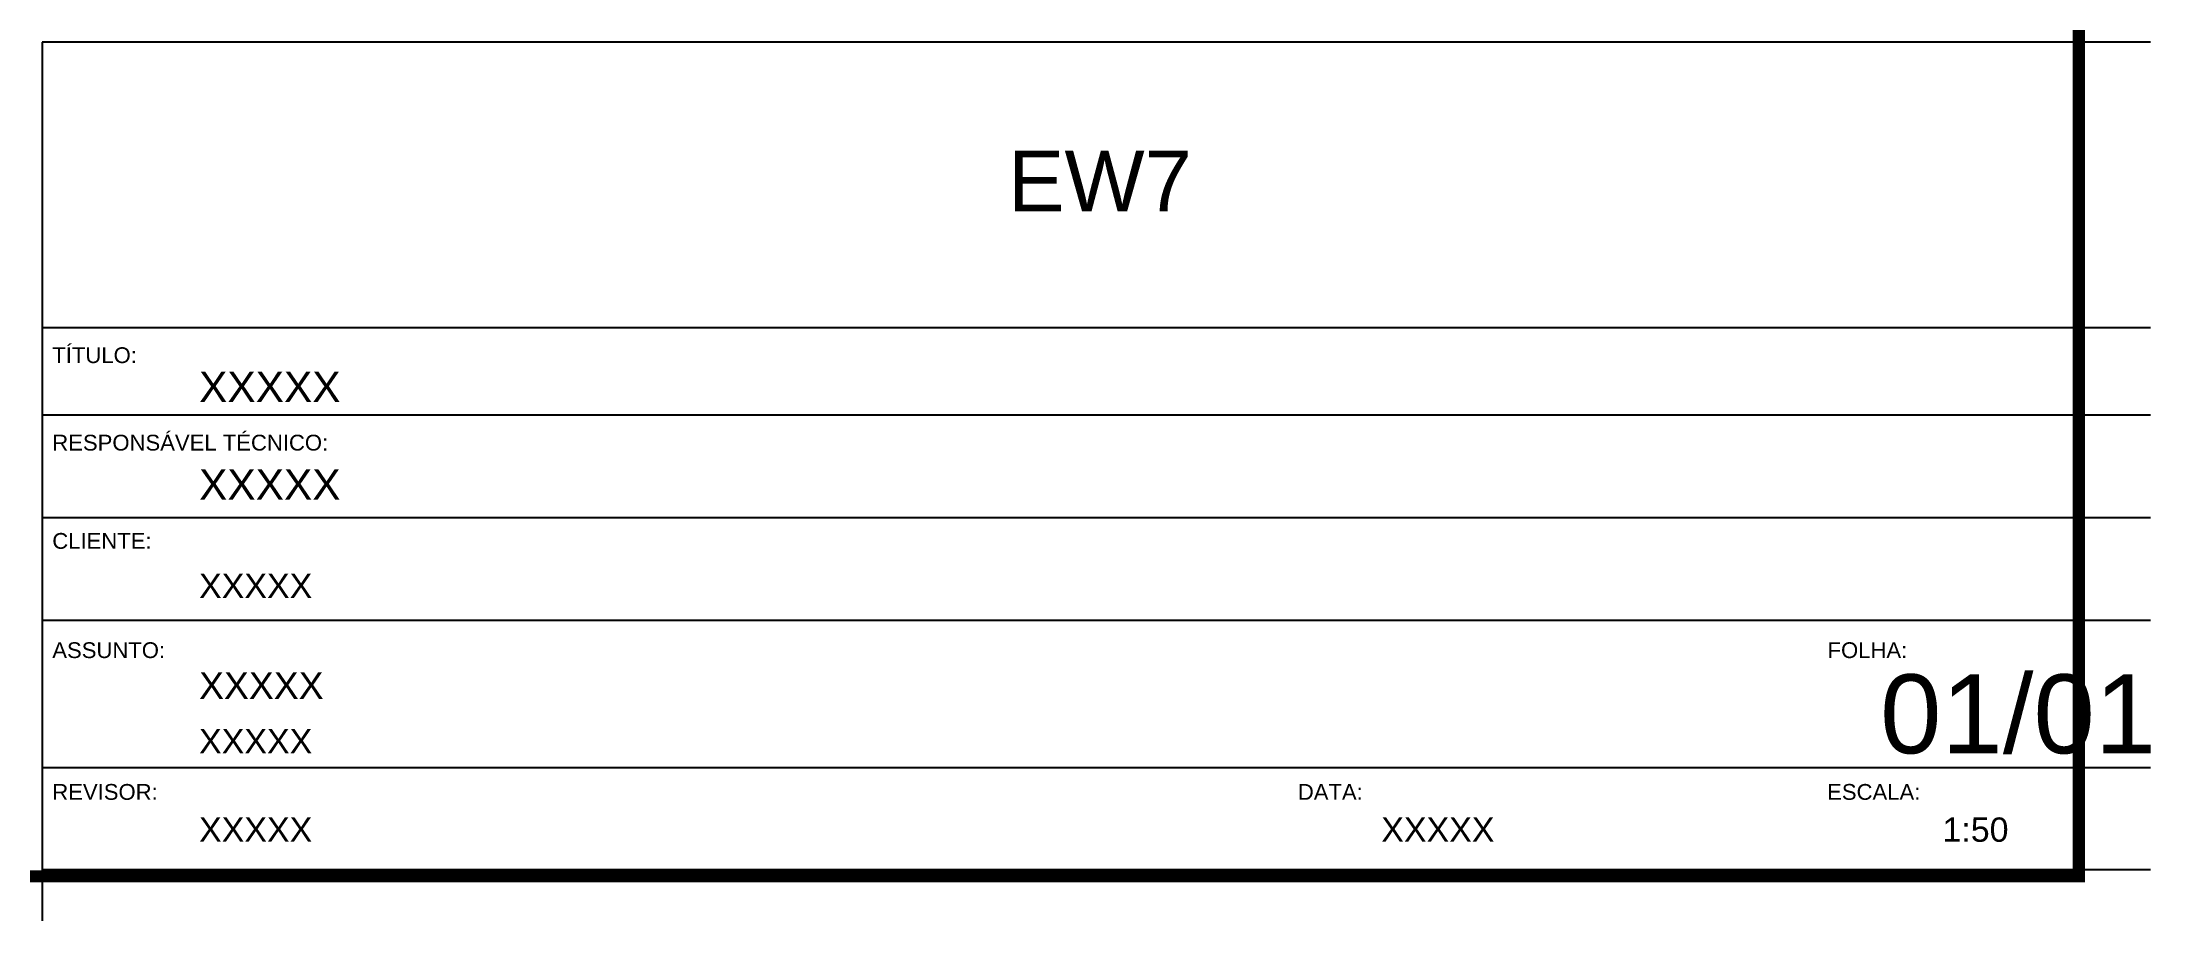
# Model space of a CAD drawing. Extents: x -1057 to 3416, y -340 to 4111.
# Drawn here: x 1898.4 to 2071.9, y 914.2 to 986.5 of the extents above; entities that cross this region are included whole.
import ezdxf

# ---------------------------------------------------------------- set-up
doc = ezdxf.new("R2010")
doc.units = 0
doc.header["$LTSCALE"] = 50
doc.layers.add('ARQ-FOLHA', color=7, linetype='Continuous')
doc.styles.add('arial', font='arial.ttf')

msp = doc.modelspace()

# ---------------------------------------------------------------- texts
at = {"layer": 'ARQ-FOLHA', "style": 'arial'}
for s, height, p in [('EW7 ', 5, (1977.855, 972.594)), ('TÍTULO:', 1.3, (1899.218, 960.112)), ('XXXXX', 2.5, (1911.296, 956.897)), ('RESPONSÁVEL TÉCNICO:', 1.3, (1899.218, 952.912)), ('XXXXX', 2.5, (1911.296, 948.857)), ('CLIENTE:', 1.3, (1899.218, 944.824)), ('XXXXX', 2, (1911.296, 940.769)), ('ASSUNTO:', 1.3, (1899.218, 935.829)), ('FOLHA:', 1.3, (2045.307, 935.829)), ('XXXXX', 2.2, (1911.296, 932.466)), ('XXXXX', 2, (1911.296, 927.981)), ('REVISOR:', 1.3, (1899.218, 924.161)), ('DATA:', 1.3, (2001.714, 924.161)), ('ESCALA:', 1.3, (2045.273, 924.161)), ('XXXXX', 2, (1911.296, 920.707)), ('XXXXX', 2, (2008.581, 920.707)), ('1:50', 2, (2054.763, 920.707))]:
    msp.add_text(s, height=height, dxfattribs=at).set_placement(p)
msp.add_attdef('01/01', (2049.632, 927.986), '01', height=6.5, dxfattribs=at)

# ---------------------------------------------------------------- blocks, each defined once
blk = doc.blocks.new('FOLHA A1')
at = {"layer": 'ARQ-FOLHA'}
for p, q in [((841, 0), (0, 0)), ((0, 0), (0, -594)), ((286, -10), (286, 0)), ((471, -10), (471, 0)), ((656, -10), (656, 0)), ((841, -594), (841, 0)), ((0, -297), (25, -297)), ((831, -297), (841, -297)), ((286, -594), (286, -584)), ((471, -594), (471, -584)), ((656, -594), (656, -584)), ((0, -594), (841, -594))]:
    blk.add_line(p, q, dxfattribs=at)
at = {"layer": 'ARQ-FOLHA', "const_width": 1}
blk.add_lwpolyline([(25, -10), (25, -584), (831, -584), (831, -10), (25, -10)], dxfattribs=at)

# ---------------------------------------------------------------- linework, layer by layer
at = {"layer": 'ARQ-FOLHA'}
for p, q in [((2071.885, 986.529), (1898.385, 986.529)), ((1898.385, 986.529), (1898.385, 914.198)), ((2071.885, 963.012), (1898.385, 963.012)), ((2071.885, 955.812), (1898.385, 955.812)), ((2071.885, 947.362), (1898.385, 947.362)), ((1898.385, 947.362), (1898.385, 947.362)), ((2071.885, 938.912), (1898.385, 938.912)), ((1898.385, 937.912), (1898.385, 937.912)), ((2071.885, 926.79), (1898.385, 926.79)), ((2071.885, 918.387), (1898.385, 918.387))]:
    msp.add_line(p, q, dxfattribs=at)

# ---------------------------------------------------------------- block references
msp.add_blockref('FOLHA A1', (1234.989, 1501.862), dxfattribs=at)

msp.set_redraw_order([(e.dxf.handle, doc.entitydb.next_handle()) for e in msp.query("TEXT MTEXT ATTDEF DIMENSION ARC_DIMENSION")])  # texts and dimensions are drawn at this point

doc.saveas('drawing.dxf')
